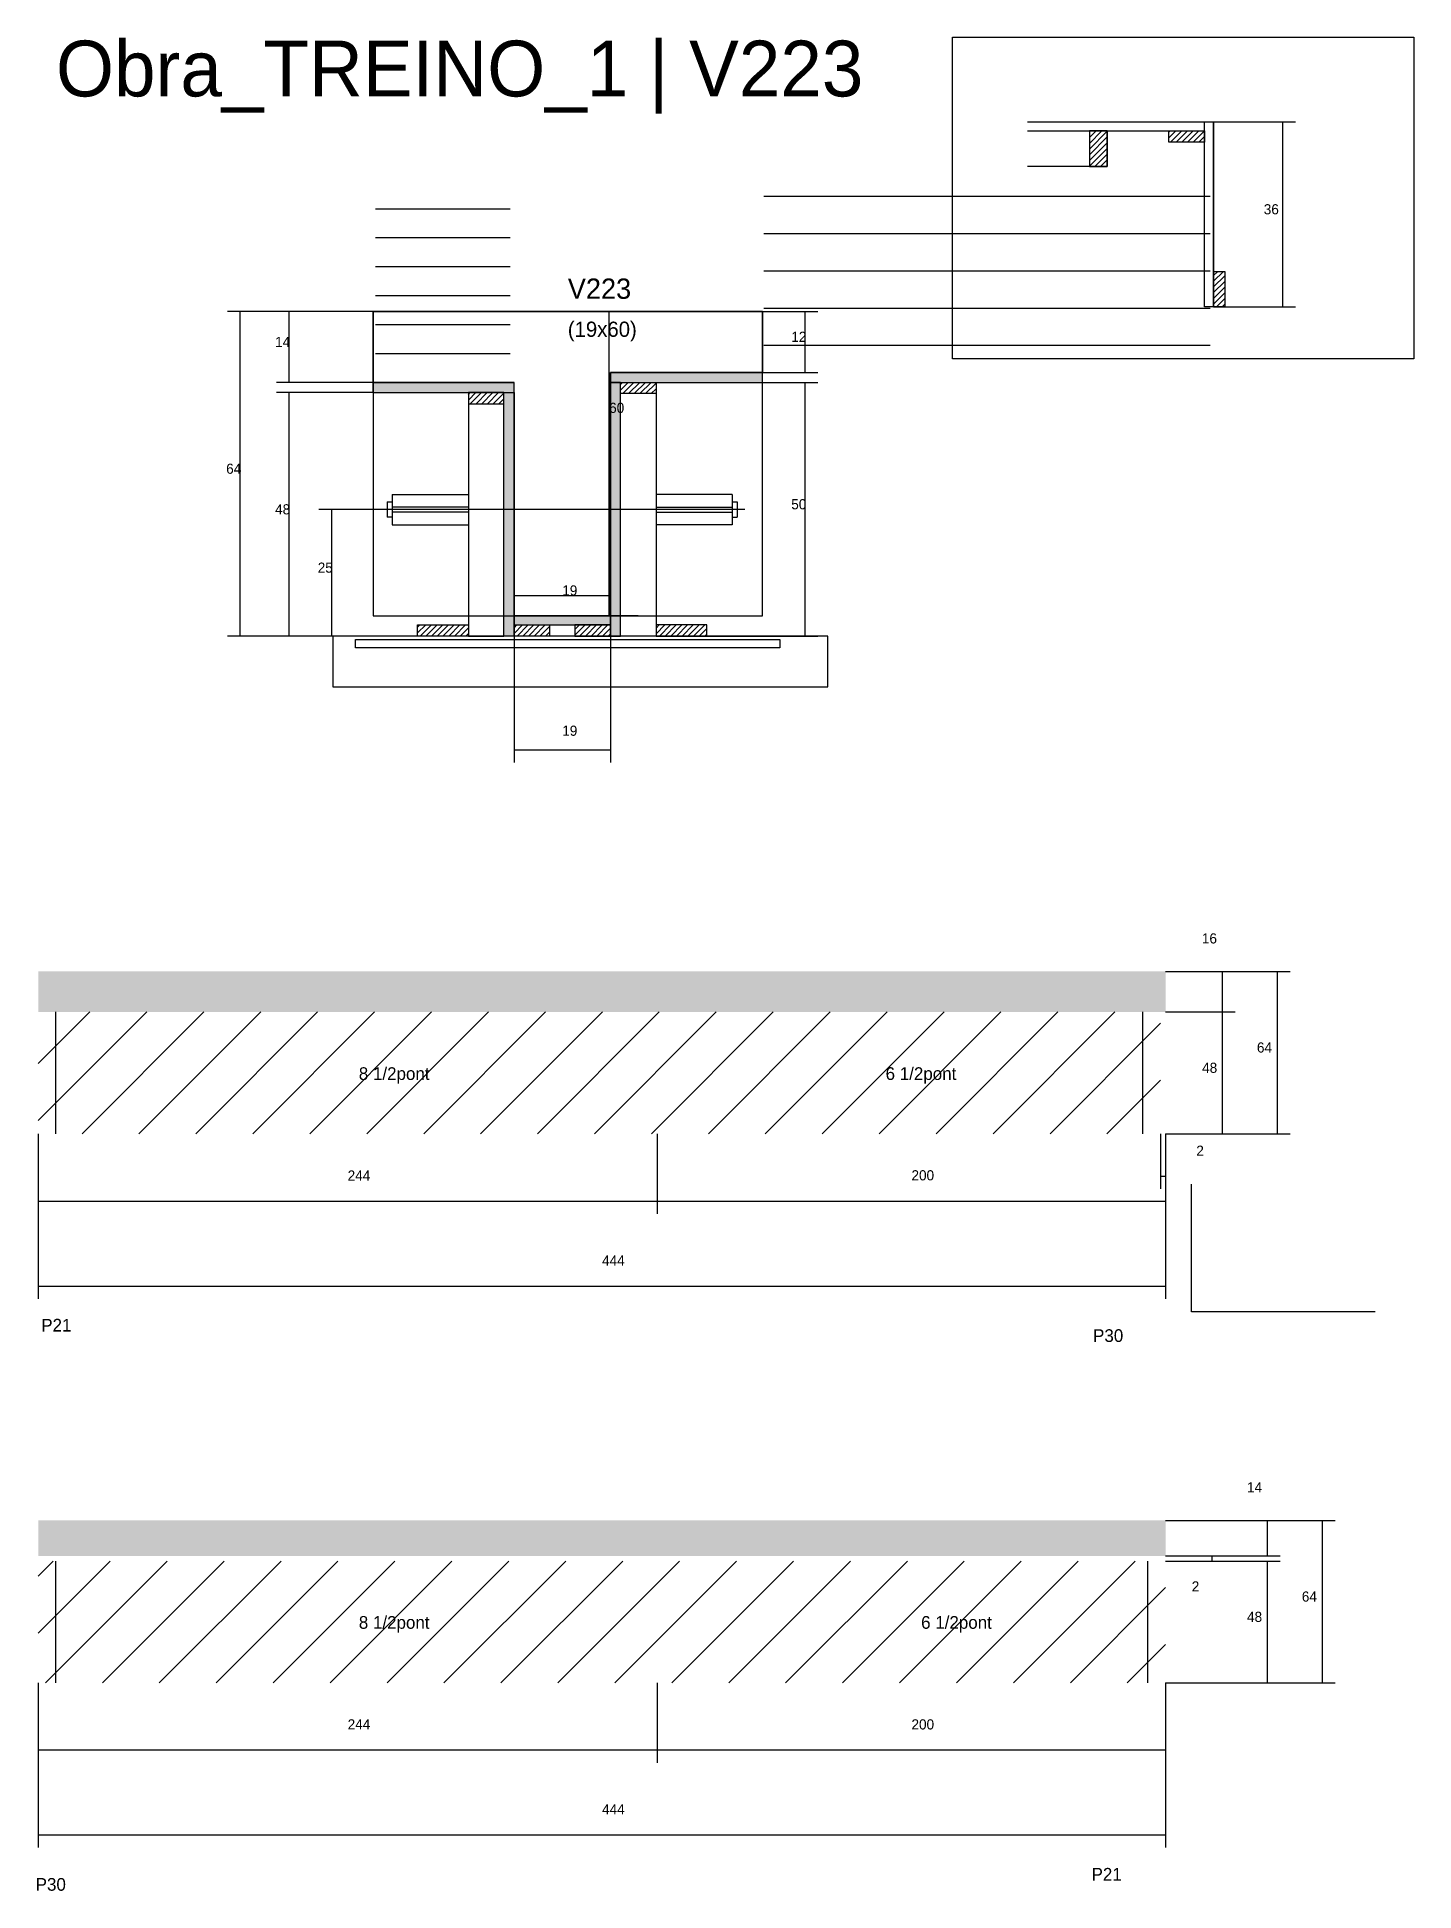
# Model space of a CAD drawing. Header units: metres. Extents: x -41 to 34840, y -36000 to 1848.
# Drawn here: x 17473 to 18015, y -11568 to -10837 of the extents above; entities that cross this region are included whole.
import ezdxf

# ---------------------------------------------------------------- set-up
doc = ezdxf.new("R2010")
doc.units = ezdxf.units.M
for name, color, linetype in [('barrote', 126, 'Continuous'), ('CONCRETO', 251, 'Continuous'), ('COTA', 4, 'Continuous'), ('Cota Seção (2x)', 4, 'Continuous'), ('cotas', 4, 'Continuous'), ('Hachura', 253, 'Continuous'), ('LABEL_ID', 3, 'Continuous'), ('Madeira', 126, 'Continuous'), ('NOMENCLATURA', 7, 'Continuous'), ('Painéis', 200, 'Continuous'), ('REAPROVEITAMENTO', 251, 'Continuous'), ('SARR_2.2x7', 40, 'Continuous'), ('SCO-___-LAJ', 4, 'Continuous'), ('TENSOR', 2, 'Continuous'), ('Texto Seção', 7, 'Continuous')]:
    doc.layers.add(name, color=color, linetype=linetype)

msp = doc.modelspace()

# ---------------------------------------------------------------- texts
at = {"layer": 'COTA'}
for s, p in [('36', (17956.2, -10906.5)), ('14', (17566.4, -10958.8)), ('12', (17769.9, -10956.8)), ('64', (17547.1, -11008.8)), ('48', (17566.4, -11024.8)), ('50', (17769.9, -11022.8)), ('25', (17583.2, -11047.8)), ('19', (17679.6, -11112.1)), ('16', (17931.8, -11194)), ('64', (17953.5, -11237)), ('48', (17931.9, -11245)), ('2', (17929.6, -11277.7)), ('244', (17595, -11287.5)), ('200', (17817.3, -11287.4)), ('444', (17695.3, -11321)), ('14', (17949.6, -11410.4)), ('64', (17971.2, -11453.5)), ('48', (17949.6, -11461.5)), ('244', (17595, -11503.9)), ('200', (17817.3, -11503.9)), ('444', (17695.3, -11537.4))]:
    msp.add_text(s, height=4, dxfattribs=at).set_placement(p)
at = {"layer": 'Cota Seção (2x)'}
for s, p in [('60', (17698.1, -10984.8)), ('19', (17679.6, -11056.8)), ('2', (17927.8, -11449.5))]:
    msp.add_text(s, height=4, dxfattribs=at).set_placement(p)
at = {"layer": 'LABEL_ID'}
msp.add_text('Obra_TREINO_1 | V223', height=22, dxfattribs=at).set_placement((17480, -10860))
at = {"layer": 'NOMENCLATURA'}
for s, p in [('8 1/2pont', (17599.4, -11247.8)), ('6 1/2pont', (17807.1, -11247.8)), ('P21', (17474.2, -11347)), ('P30', (17888.9, -11351.1)), ('8 1/2pont', (17599.4, -11464.2)), ('6 1/2pont', (17821.1, -11464.2)), ('P30', (17472, -11567.5)), ('P21', (17888.3, -11563.5))]:
    msp.add_text(s, height=5, dxfattribs=at).set_placement(p)
at = {"layer": 'Texto Seção'}
for s, height, p in [('V223', 8, (17681.8, -10939.8)), ('(19x60)', 6, (17681.8, -10954.8))]:
    msp.add_text(s, height=height, dxfattribs=at).set_placement(p)

# ---------------------------------------------------------------- hatches: boundary and pattern name
at = {"layer": 'COTA'}
h = msp.add_hatch(dxfattribs=at)
h.set_pattern_fill('AR-CONC', scale=0.03)
h.paths.add_polyline_path([(17917.5, -11205), (17917.5, -11221), (17917.5, -11221), (17473, -11221), (17473, -11221), (17473, -11205), (17473, -11205), (17917.5, -11205)])
h = msp.add_hatch(dxfattribs=at)
h.set_pattern_fill('AR-CONC', scale=0.03)
h.paths.add_polyline_path([(17917.5, -11435.5), (17917.5, -11421.5), (17917.5, -11421.5), (17473, -11421.5), (17473, -11421.5), (17473, -11435.5), (17473, -11435.5), (17917.5, -11435.5)])
at = {"layer": 'Hachura'}
h = msp.add_hatch(dxfattribs=at)
h.set_pattern_fill('ANSI31', scale=0.5)
h.paths.add_polyline_path([(17894.5, -10873.6), (17887.5, -10873.6), (17887.5, -10887.6), (17894.5, -10887.6)])
h = msp.add_hatch(dxfattribs=at)
h.set_pattern_fill('ANSI31', scale=0.5)
h.paths.add_polyline_path([(17918.8, -10873.6), (17918.8, -10878), (17918.8, -10878), (17932.8, -10878), (17932.8, -10878), (17932.8, -10873.6), (17932.8, -10873.6), (17918.8, -10873.6)])
h = msp.add_hatch(dxfattribs=at)
h.set_pattern_fill('ANSI31', scale=0.5)
h.paths.add_polyline_path([(17936.4, -10943), (17940.8, -10943), (17940.8, -10943), (17940.8, -10929), (17940.8, -10929), (17936.4, -10929), (17936.4, -10929), (17936.4, -10943)])
h = msp.add_hatch(color=8, dxfattribs=at)
h.dxf.hatch_style = 1
h.paths.add_polyline_path([(17758.6, -10972.8), (17758.6, -10968.8), (17758.6, -10968.8), (17698.6, -10968.8), (17698.6, -10968.8), (17698.6, -10972.8), (17698.6, -10972.8), (17758.6, -10972.8)])
h = msp.add_hatch(color=8, dxfattribs=at)
h.dxf.hatch_style = 1
h.paths.add_polyline_path([(17660.6, -10976.8), (17660.6, -10972.8), (17660.6, -10972.8), (17605, -10972.8), (17605, -10972.8), (17605, -10976.8), (17605, -10976.8), (17660.6, -10976.8)])
h = msp.add_hatch(dxfattribs=at)
h.set_pattern_fill('ANSI31', scale=0.5)
h.paths.add_polyline_path([(17656.6, -10981.2), (17656.6, -10976.8), (17656.6, -10976.8), (17642.6, -10976.8), (17642.6, -10976.8), (17642.6, -10981.2), (17642.6, -10981.2), (17656.6, -10981.2)])
h = msp.add_hatch(color=8, dxfattribs=at)
h.dxf.hatch_style = 1
h.paths.add_polyline_path([(17656.6, -10972.8), (17660.6, -10972.8), (17660.6, -10972.8), (17660.6, -11072.8), (17660.6, -11072.8), (17656.6, -11072.8), (17656.6, -11072.8), (17656.6, -10972.8)])
h = msp.add_hatch(color=8, dxfattribs=at)
h.dxf.hatch_style = 1
h.paths.add_polyline_path([(17702.6, -10972.8), (17698.6, -10972.8), (17698.6, -10972.8), (17698.6, -11072.8), (17698.6, -11072.8), (17702.6, -11072.8), (17702.6, -11072.8), (17702.6, -10972.8)])
h = msp.add_hatch(dxfattribs=at)
h.set_pattern_fill('ANSI31', scale=0.5)
h.paths.add_polyline_path([(17702.6, -10977.2), (17702.6, -10972.8), (17702.6, -10972.8), (17716.6, -10972.8), (17716.6, -10972.8), (17716.6, -10977.2), (17716.6, -10977.2), (17702.6, -10977.2)])
h = msp.add_hatch(color=8, dxfattribs=at)
h.dxf.hatch_style = 1
h.paths.add_polyline_path([(17698.6, -11068.4), (17698.6, -11064.8), (17698.6, -11064.8), (17660.6, -11064.8), (17660.6, -11064.8), (17660.6, -11068.4), (17660.6, -11068.4), (17698.6, -11068.4)])
h = msp.add_hatch(dxfattribs=at)
h.set_pattern_fill('ANSI31', scale=0.5)
h.paths.add_polyline_path([(17622.6, -11072.8), (17622.6, -11068.4), (17622.6, -11068.4), (17642.6, -11068.4), (17642.6, -11068.4), (17642.6, -11072.8), (17642.6, -11072.8), (17622.6, -11072.8)])
h = msp.add_hatch(dxfattribs=at)
h.set_pattern_fill('ANSI31', scale=0.5)
h.paths.add_polyline_path([(17660.6, -11072.8), (17660.6, -11068.4), (17660.6, -11068.4), (17674.6, -11068.4), (17674.6, -11068.4), (17674.6, -11072.8), (17674.6, -11072.8), (17660.6, -11072.8)])
h = msp.add_hatch(dxfattribs=at)
h.set_pattern_fill('ANSI31', scale=0.5)
h.paths.add_polyline_path([(17698.6, -11072.8), (17698.6, -11068.4), (17698.6, -11068.4), (17684.6, -11068.4), (17684.6, -11068.4), (17684.6, -11072.8), (17684.6, -11072.8), (17698.6, -11072.8)])
h = msp.add_hatch(dxfattribs=at)
h.set_pattern_fill('ANSI31', scale=0.5)
h.paths.add_polyline_path([(17736.6, -11072.8), (17736.6, -11068.4), (17736.6, -11068.4), (17716.6, -11068.4), (17716.6, -11068.4), (17716.6, -11072.8), (17716.6, -11072.8), (17736.6, -11072.8)])
at = {"layer": 'REAPROVEITAMENTO'}
h = msp.add_hatch(dxfattribs=at)
h.set_pattern_fill('ANSI31', scale=5)
h.paths.add_polyline_path([(17473, -11269), (17915.5, -11269), (17915.5, -11269), (17915.5, -11221), (17915.5, -11221), (17473, -11221), (17473, -11221), (17473, -11269)])
h = msp.add_hatch(dxfattribs=at)
h.set_pattern_fill('ANSI31', scale=5)
h.paths.add_polyline_path([(17473, -11485.5), (17917.5, -11485.5), (17917.5, -11485.5), (17917.5, -11437.5), (17917.5, -11437.5), (17473, -11437.5), (17473, -11437.5), (17473, -11485.5)])

# ---------------------------------------------------------------- linework, layer by layer
for p, q in [((17610.6, -11019.9), (17610.6, -11025.9)), ((17610.6, -11019.9), (17612.6, -11019.9)), ((17612.6, -11016.9), (17612.6, -11028.9)), ((17612.6, -11016.9), (17642.6, -11016.9)), ((17642.6, -11021.9), (17612.6, -11021.9)), ((17746.6, -11016.9), (17716.6, -11016.9)), ((17716.6, -11021.9), (17746.6, -11021.9)), ((17746.6, -11016.9), (17746.6, -11028.9)), ((17746.6, -11019.9), (17748.6, -11019.9)), ((17748.6, -11019.9), (17748.6, -11025.9)), ((17612.6, -11025.9), (17610.6, -11025.9)), ((17642.6, -11023.9), (17612.6, -11023.9)), ((17612.6, -11028.9), (17642.6, -11028.9)), ((17716.6, -11023.9), (17746.6, -11023.9)), ((17746.6, -11028.9), (17716.6, -11028.9)), ((17746.6, -11025.9), (17748.6, -11025.9))]:
    msp.add_line(p, q)
at = {"layer": 'barrote'}
msp.add_lwpolyline([(17589.1, -11092.8), (17784.3, -11092.8), (17784.3, -11072.8), (17589.1, -11072.8)], close=True, dxfattribs=at)
at = {"layer": 'CONCRETO'}
for points in [[(17605, -10972.8), (17605, -10944.8), (17758.6, -10944.8), (17758.6, -10968.8), (17698.6, -10968.8), (17698.6, -11064.8), (17660.6, -11064.8), (17660.6, -10972.8)], [(17605, -11064.8), (17758.6, -11064.8), (17758.6, -10944.8), (17605, -10944.8)]]:
    msp.add_lwpolyline(points, close=True, dxfattribs=at)
at = {"layer": 'COTA'}
for p, q in [((17936.4, -10870), (17968.7, -10870)), ((17963.7, -10943), (17963.7, -10870)), ((17605, -10944.8), (17547.6, -10944.8)), ((17552.6, -11072.8), (17552.6, -10944.8)), ((17605, -10944.8), (17566.9, -10944.8)), ((17571.9, -10972.8), (17571.9, -10944.8)), ((17758.6, -10944.8), (17780.4, -10944.8)), ((17775.4, -10968.8), (17775.4, -10944.8)), ((17936.4, -10943), (17968.7, -10943)), ((17758.6, -10968.8), (17780.4, -10968.8)), ((17605, -10972.8), (17566.9, -10972.8)), ((17605, -10976.8), (17566.9, -10976.8)), ((17571.9, -11072.8), (17571.9, -10976.8)), ((17758.6, -10972.8), (17780.4, -10972.8)), ((17775.4, -11072.8), (17775.4, -10972.8)), ((17607.3, -11022.9), (17583.7, -11022.9)), ((17588.7, -11072.8), (17588.7, -11022.9)), ((17627, -11072.8), (17547.6, -11072.8)), ((17627, -11072.8), (17566.9, -11072.8)), ((17607.3, -11072.8), (17583.7, -11072.8)), ((17660.6, -11072.8), (17660.6, -11122.6)), ((17698.6, -11072.8), (17698.6, -11122.6)), ((17732.2, -11072.8), (17780.4, -11072.8)), ((17660.6, -11117.6), (17698.6, -11117.6)), ((17917.5, -11205), (17944.9, -11205)), ((17917.5, -11205), (17966.6, -11205)), ((17939.9, -11221), (17939.9, -11205)), ((17961.6, -11269), (17961.6, -11205)), ((17917.5, -11221), (17944.9, -11221)), ((17917.5, -11221), (17944.9, -11221)), ((17939.9, -11269), (17939.9, -11221)), ((17473, -11269), (17473, -11300.6)), ((17473, -11269), (17473, -11334.1)), ((17717, -11269), (17717, -11300.6)), ((17717, -11269), (17717, -11300.6)), ((17915.5, -11269), (17915.5, -11290.7)), ((17917.5, -11269), (17917.5, -11300.6)), ((17917.5, -11269), (17917.5, -11334.1)), ((17917.5, -11269), (17944.9, -11269)), ((17917.5, -11269), (17966.6, -11269)), ((17917.5, -11269), (17917.5, -11290.7)), ((17915.5, -11285.7), (17917.5, -11285.7)), ((17473, -11295.6), (17717, -11295.6)), ((17717, -11295.6), (17917.5, -11295.6)), ((17473, -11329.1), (17917.5, -11329.1)), ((17917.5, -11421.5), (17962.7, -11421.5)), ((17917.5, -11421.5), (17984.3, -11421.5)), ((17957.7, -11435.5), (17957.7, -11421.5)), ((17979.3, -11485.5), (17979.3, -11421.5)), ((17917.5, -11435.5), (17962.7, -11435.5)), ((17917.5, -11437.5), (17962.7, -11437.5)), ((17957.7, -11485.5), (17957.7, -11437.5)), ((17473, -11485.5), (17473, -11517)), ((17473, -11485.5), (17473, -11550.5)), ((17717, -11485.5), (17717, -11517)), ((17717, -11485.5), (17717, -11517)), ((17917.5, -11485.5), (17917.5, -11517)), ((17917.5, -11485.5), (17917.5, -11550.5)), ((17917.5, -11485.5), (17962.7, -11485.5)), ((17917.5, -11485.5), (17984.3, -11485.5)), ((17473, -11512), (17717, -11512)), ((17717, -11512), (17917.5, -11512)), ((17473, -11545.5), (17917.5, -11545.5))]:
    msp.add_line(p, q, dxfattribs=at)
at = {"layer": 'Cota Seção (2x)'}
for p, q in [((17709.6, -10944.8), (17693.1, -10944.8)), ((17698.1, -11064.8), (17698.1, -10944.8)), ((17660.6, -11072.8), (17660.6, -11051.8)), ((17698.6, -11072.8), (17698.6, -11051.8)), ((17660.6, -11056.8), (17698.6, -11056.8)), ((17709.6, -11064.8), (17693.1, -11064.8)), ((17917.5, -11435.5), (17940.8, -11435.5)), ((17917.5, -11437.5), (17940.8, -11437.5)), ((17935.8, -11437.5), (17935.8, -11435.5))]:
    msp.add_line(p, q, dxfattribs=at)
at = {"layer": 'Cotas'}
msp.add_lwpolyline([(17833.5, -10836.6), (18015.4, -10836.6), (18015.4, -10963.5), (17833.5, -10963.5)], close=True, dxfattribs=at)
at = {"layer": 'Madeira'}
msp.add_lwpolyline([(17894.5, -10873.6), (17894.5, -10887.6), (17863, -10887.6)], dxfattribs=at)
for points in [[(17894.5, -10887.6), (17894.5, -10873.6), (17887.5, -10873.6), (17887.5, -10887.6)], [(17918.8, -10873.6), (17932.8, -10873.6), (17932.8, -10878), (17918.8, -10878)], [(17936.4, -10943), (17936.4, -10929), (17940.8, -10929), (17940.8, -10943)], [(17656.6, -10981.2), (17656.6, -10976.8), (17642.6, -10976.8), (17642.6, -10981.2)], [(17656.6, -10976.8), (17642.6, -10976.8), (17642.6, -11072.8), (17656.6, -11072.8)], [(17702.6, -10977.2), (17702.6, -10972.8), (17716.6, -10972.8), (17716.6, -10977.2)], [(17702.6, -10972.8), (17716.6, -10972.8), (17716.6, -11072.8), (17702.6, -11072.8)], [(17589.1, -11092.8), (17784.3, -11092.8), (17784.3, -11072.8), (17589.1, -11072.8)], [(17622.6, -11072.8), (17622.6, -11068.4), (17642.6, -11068.4), (17642.6, -11072.8)], [(17660.6, -11072.8), (17660.6, -11068.4), (17674.6, -11068.4), (17674.6, -11072.8)], [(17698.6, -11072.8), (17698.6, -11068.4), (17684.6, -11068.4), (17684.6, -11072.8)], [(17736.6, -11072.8), (17736.6, -11068.4), (17716.6, -11068.4), (17716.6, -11072.8)]]:
    msp.add_lwpolyline(points, close=True, dxfattribs=at)
at = {"layer": 'NOMENCLATURA'}
for p, q in [((17927.7, -11339.3), (17927.7, -11288.9)), ((18000.1, -11339.3), (17927.7, -11339.3))]:
    msp.add_line(p, q, dxfattribs=at)
at = {"layer": 'Painéis'}
for p, q in [((17863, -10870), (17932.8, -10870)), ((17863, -10873.6), (17932.8, -10873.6)), ((17936.4, -10943), (17936.4, -10870)), ((17698.6, -10968.8), (17758.6, -10968.8)), ((17698.6, -10972.8), (17698.6, -10968.8)), ((17758.6, -10972.8), (17758.6, -10968.8)), ((17605, -10972.8), (17660.6, -10972.8)), ((17605, -10976.8), (17605, -10972.8)), ((17660.6, -10976.8), (17660.6, -10972.8)), ((17660.6, -11072.8), (17660.6, -10976.8)), ((17698.6, -11072.8), (17698.6, -10972.8))]:
    msp.add_line(p, q, dxfattribs=at)
for points in [[(17932.8, -10870), (17936.4, -10870), (17936.4, -10943), (17932.8, -10943)], [(17758.6, -10972.8), (17758.6, -10968.8), (17698.6, -10968.8), (17698.6, -10972.8)], [(17660.6, -10976.8), (17660.6, -10972.8), (17605, -10972.8), (17605, -10976.8)], [(17656.6, -10976.8), (17660.6, -10976.8), (17660.6, -11072.8), (17656.6, -11072.8)], [(17702.6, -10972.8), (17698.6, -10972.8), (17698.6, -11072.8), (17702.6, -11072.8)], [(17698.6, -11068.4), (17698.6, -11064.8), (17660.6, -11064.8), (17660.6, -11068.4)]]:
    msp.add_lwpolyline(points, close=True, dxfattribs=at)
at = {"layer": 'SARR_2.2x7'}
for p, q in [((17606, -10904.27), (17659.1, -10904.27)), ((17759.1, -10899.37), (17935.1, -10899.37)), ((17606, -10915.69), (17659.1, -10915.69)), ((17759.1, -10914.06), (17935.1, -10914.06)), ((17606, -10927.11), (17659.1, -10927.11)), ((17759.1, -10928.74), (17935.1, -10928.74)), ((17606, -10938.53), (17659.1, -10938.53)), ((17759.1, -10943.43), (17935.1, -10943.43)), ((17606, -10949.96), (17659.1, -10949.96)), ((17606, -10961.38), (17659.1, -10961.38)), ((17759.1, -10958.11), (17935.1, -10958.11)), ((17480, -11269), (17480, -11221)), ((17908.5, -11269), (17908.5, -11221)), ((17480, -11485.5), (17480, -11437.5)), ((17910.5, -11485.5), (17910.5, -11437.5))]:
    msp.add_line(p, q, dxfattribs=at)
at = {"layer": 'SCO-___-LAJ'}
msp.add_lwpolyline([(17598.1, -11074.2), (17765.4, -11074.2), (17765.4, -11077.4), (17598.1, -11077.4)], close=True, dxfattribs=at)
at = {"layer": 'TENSOR'}
msp.add_line((17751.6, -11022.9), (17607.3, -11022.9), dxfattribs=at)

msp.set_redraw_order([(e.dxf.handle, doc.entitydb.next_handle()) for e in msp.query("TEXT MTEXT ATTDEF DIMENSION ARC_DIMENSION")])  # texts and dimensions are drawn at this point

doc.saveas('drawing.dxf')
